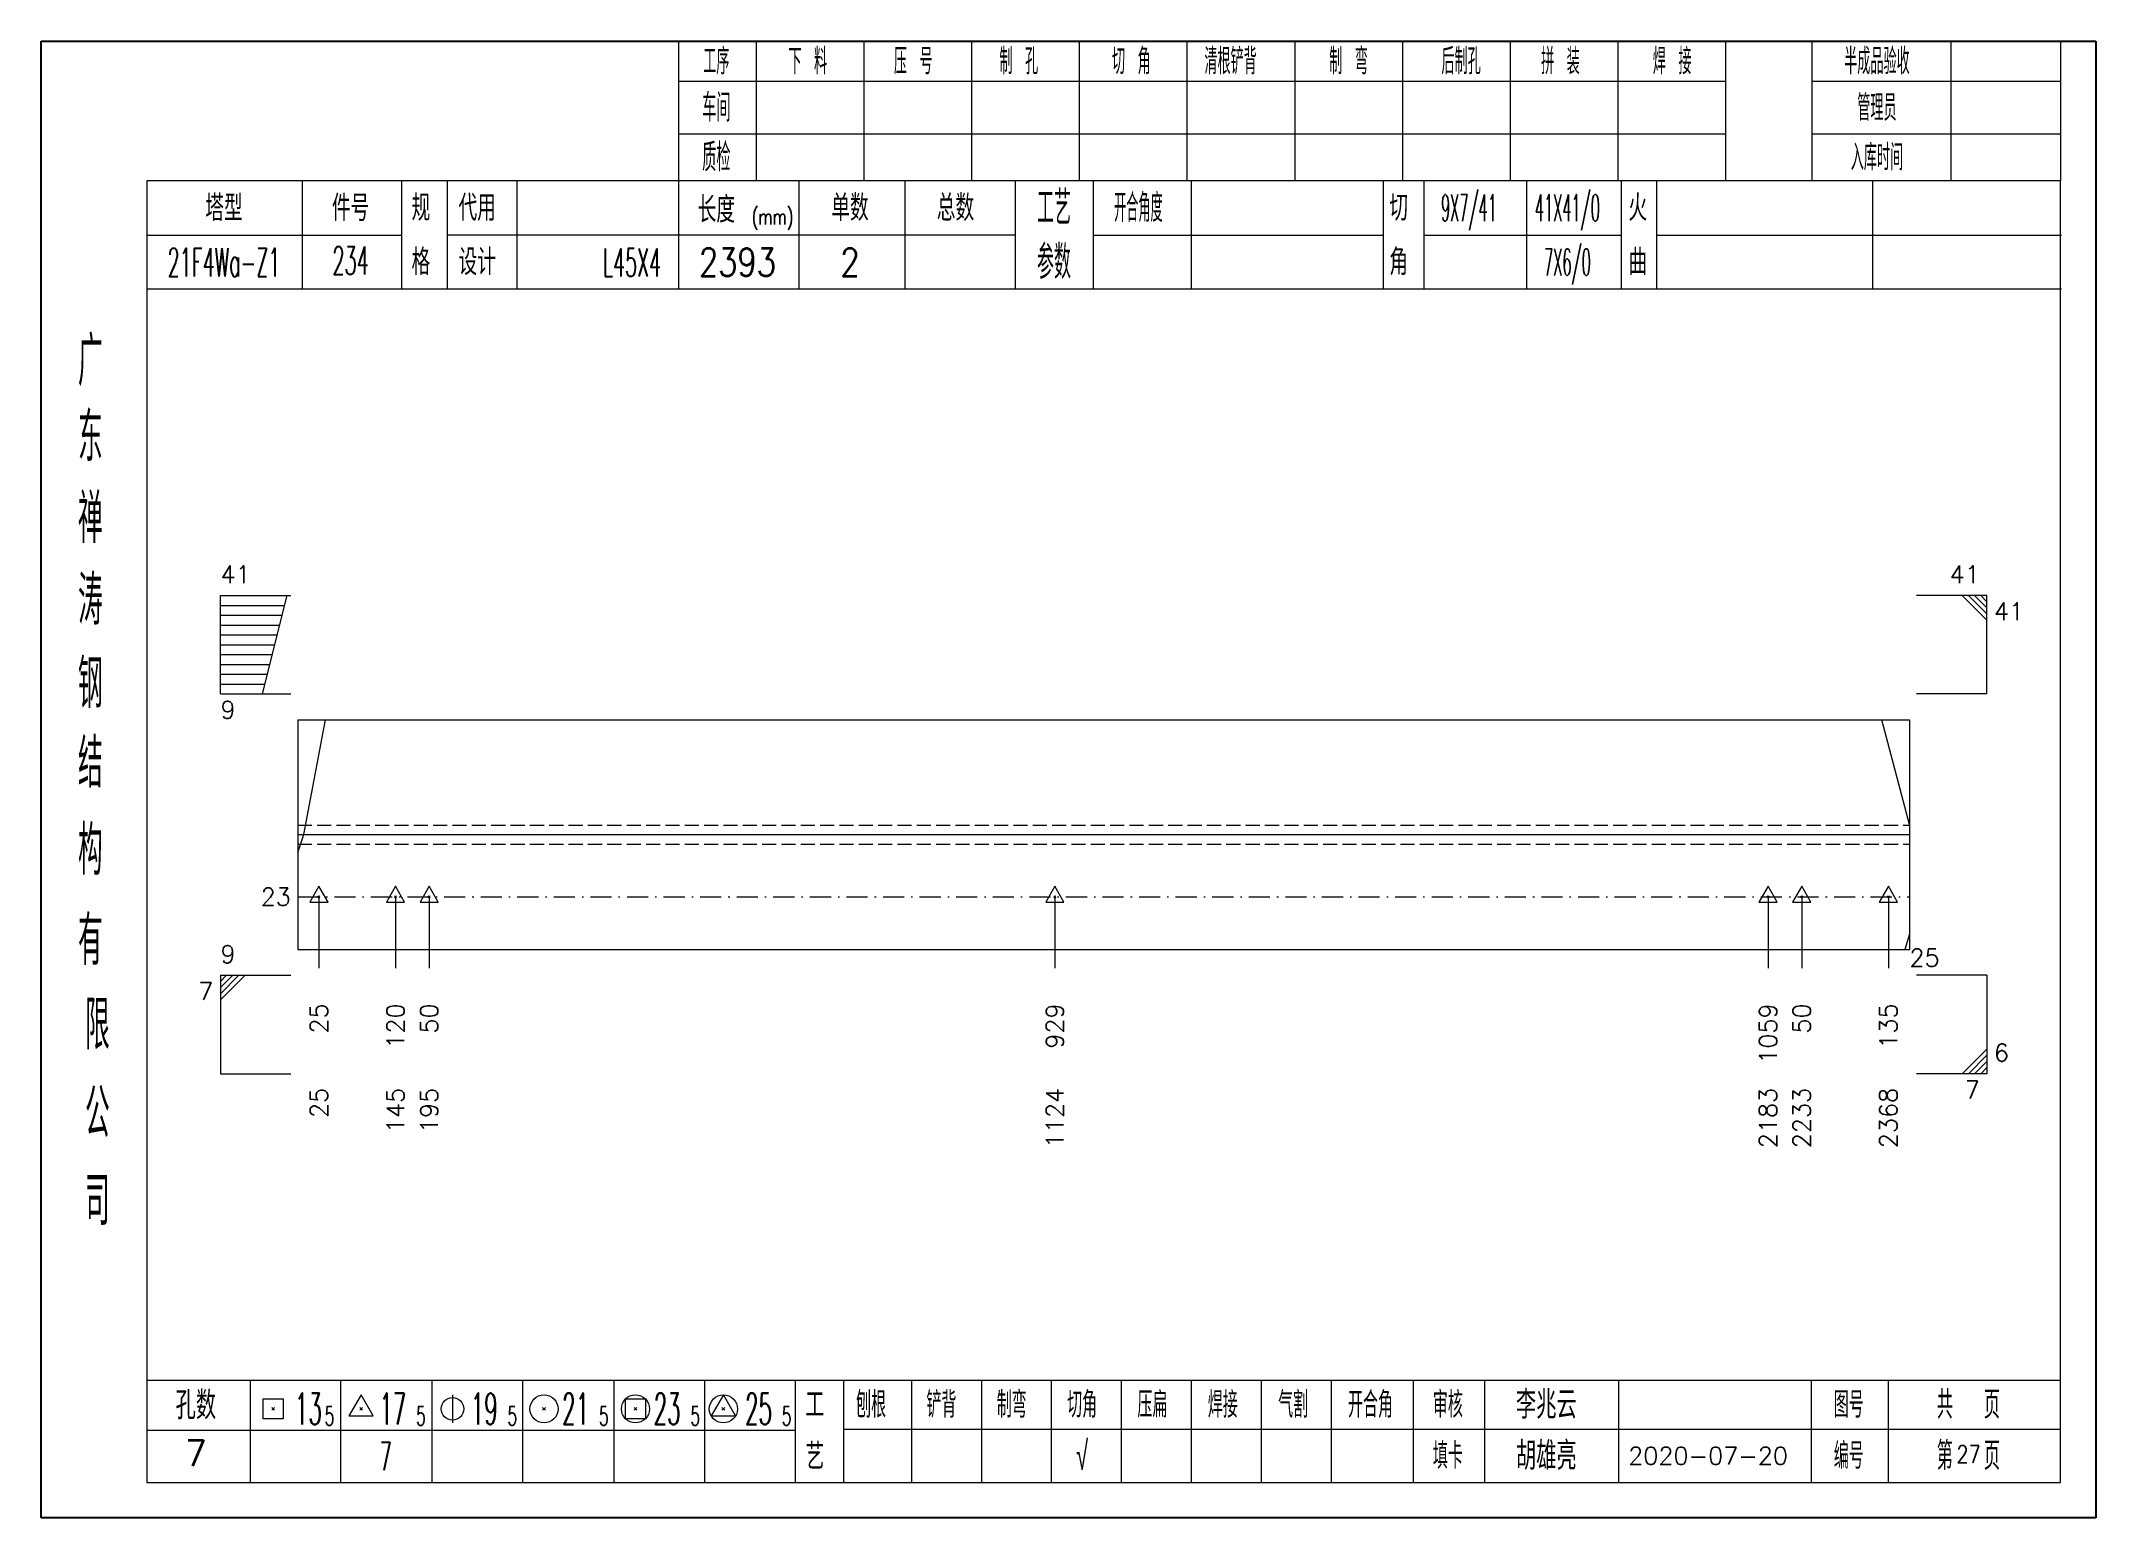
# Model space of a CAD drawing. Extents: x 1310 to 15542, y -76 to 8381.
# Drawn here: x 9631.8 to 9923.9, y 5083.7 to 5293.7 of the extents above; entities that cross this region are included whole.
import ezdxf
from ezdxf.enums import TextEntityAlignment as Align

# ---------------------------------------------------------------- set-up
doc = ezdxf.new("R2010")
doc.units = 0
doc.header["$MEASUREMENT"] = 0
doc.linetypes.add('一点画线', pattern=[5.2, 3, -1, 0.2, -1])
doc.linetypes.add('虚线', pattern=[2.75, 2, -0.75])
doc.layers.get('0').update_dxf_attribs({"linetype": 'CONTINUOUS', "lineweight": 25})
for name, color, linetype, lineweight in [('1', 7, 'CONTINUOUS', 25), ('4', 7, 'CONTINUOUS', 25), ('5', 7, 'CONTINUOUS', 25)]:
    doc.layers.add(name, color=color, linetype=linetype, lineweight=lineweight)
doc.styles.get("Standard").update_dxf_attribs({"font": 'simplex.shx', "width": 0.7, "height": 3, "bigfont": 'gbhzfs.shx'})

msp = doc.modelspace()

# ---------------------------------------------------------------- texts
at = {"color": 7, "linetype": 'Continuous', "lineweight": 13}
for s, p in [('41', (9657.302, 5215.854)), ('9', (9657.302, 5161.854)), ('6', (9909.432, 5147.854))]:
    msp.add_text(s, height=2.5, dxfattribs=at).set_placement(p, align=Align.BOTTOM_LEFT)
msp.add_text('41', height=2.5, dxfattribs=at).set_placement((9907.432, 5215.854), align=Align.BOTTOM_RIGHT)
for s, p in [('41', (9909.432, 5213.854)), ('9', (9657.302, 5199.854))]:
    msp.add_text(s, height=2.5, dxfattribs=at).set_placement(p, align=Align.TOP_LEFT)
msp.add_text('23', height=2.5, dxfattribs=at).set_placement((9667.302, 5172.021), align=Align.MIDDLE_RIGHT)
for p in [(9656.302, 5159.854), (9907.432, 5145.854)]:
    msp.add_text('7', height=2.5, dxfattribs=at).set_placement(p, align=Align.TOP_RIGHT)
at = {"layer": '1', "color": 7, "linetype": 'Continuous', "lineweight": 13}
msp.add_text('25', height=2.5, dxfattribs=at).set_placement((9897.432, 5163.354), align=Align.MIDDLE_LEFT)
at = {"layer": '1', "color": 8, "linetype": 'Continuous', "lineweight": 9}
for s, p in [('25', (9671.302, 5156.854)), ('120', (9682.185, 5156.854)), ('50', (9686.973, 5156.854)), ('929', (9775.925, 5156.854)), ('1059', (9877.324, 5156.854)), ('50', (9882.112, 5156.854)), ('135', (9894.432, 5156.854))]:
    msp.add_text(s, height=2.5, rotation=90, dxfattribs=at).set_placement(p, align=Align.MIDDLE_RIGHT)
at = {"layer": '1', "color": 7, "linetype": 'Continuous', "lineweight": 13}
for s, p in [('25', (9671.302, 5144.854)), ('145', (9682.185, 5144.854)), ('195', (9686.973, 5144.854)), ('1124', (9775.925, 5144.854)), ('2183', (9877.324, 5144.854)), ('2233', (9882.112, 5144.854)), ('2368', (9894.432, 5144.854))]:
    msp.add_text(s, height=2.5, rotation=90, dxfattribs=at).set_placement(p, align=Align.MIDDLE_RIGHT)
at = {"layer": '4', "color": 1, "linetype": 'Continuous', "lineweight": 25}
for s, height, width, p in [('工序', 3.7, 0.7, (9727.802, 5290.811)), ('下 料', 3.7, 0.7, (9740.802, 5290.811)), ('压 号', 3.7, 0.7, (9755.802, 5290.811)), ('制 孔', 3.7, 0.7, (9770.802, 5290.811)), ('切 角', 3.7, 0.7, (9786.802, 5290.811)), ('清根铲背 ', 3.7, 0.7, (9801.802, 5290.811)), (' 制 弯', 3.7, 0.7, (9816.802, 5290.811)), (' 后制孔', 3.7, 0.7, (9832.802, 5290.811)), ('拼 装', 3.7, 0.7, (9847.802, 5290.811)), (' 焊 接', 3.7, 0.7, (9862.802, 5290.811)), ('半成品验收', 3.7, 0.7, (9892.802, 5290.811)), ('车间', 4, 0.7, (9727.802, 5284.211)), ('管理员', 3.7, 0.7, (9892.802, 5284.211)), ('质检', 4, 0.7, (9727.802, 5277.151)), ('入库时间', 3.7, 0.7, (9892.802, 5277.151)), ('(mm)', 2.24, 0.7, (9735.802, 5268.711)), ('工艺', 4.8, 0.7, (9775.802, 5269.971)), ('开合角度', 4, 0.6, (9787.802, 5269.971)), ('9X7/41', 3.8, 0.4, (9834.802, 5269.971)), ('41X41/0', 3.8, 0.4, (9848.802, 5269.971)), ('21F4Wa-Z1', 4, 0.5, (9657.802, 5262.231)), ('234', 4, 0.5, (9675.802, 5262.481)), ('L45X4', 4, 0.5, (9715.802, 5262.211)), ('2393', 4, 0.8, (9730.802, 5262.261)), ('2', 4, 0.8, (9746.802, 5262.261)), ('参数', 4.8, 0.7, (9775.802, 5262.261)), ('7X6/0', 3.8, 0.4, (9848.802, 5262.261)), ('广', 6.96, 0.7, (9638.802, 5248.181)), ('东', 6.96, 0.7, (9638.802, 5237.391)), ('禅', 6.96, 0.7, (9638.802, 5225.801)), ('涛', 6.96, 0.7, (9638.802, 5214.201)), ('钢', 6.96, 0.7, (9638.802, 5202.311)), ('结', 6.96, 0.7, (9638.802, 5191.001)), ('构', 6.96, 0.7, (9638.802, 5178.621)), ('有', 6.96, 0.7, (9638.802, 5165.811)), ('限', 6.96, 0.7, (9639.802, 5153.811)), ('公', 6.96, 0.7, (9639.802, 5141.271)), ('司', 6.96, 0.7, (9639.802, 5128.791)), ('13', 4.47, 0.5, (9669.802, 5099.211)), ('17', 4.47, 0.5, (9681.802, 5099.211)), ('19', 4.47, 0.5, (9694.802, 5099.211)), ('21', 4.47, 0.5, (9707.802, 5099.211)), ('23', 4.47, 0.5, (9720.802, 5099.211)), ('25', 4.47, 0.5, (9733.802, 5099.211)), ('刨根', 3.7, 0.8, (9749.802, 5099.811)), ('铲背', 3.7, 0.8, (9759.802, 5099.811)), ('制弯', 3.7, 0.8, (9769.802, 5099.811)), ('切角', 3.7, 0.8, (9779.802, 5099.811)), ('压扁', 3.7, 0.8, (9789.802, 5099.811)), ('焊接', 3.7, 0.8, (9799.802, 5099.811)), ('气割', 3.7, 0.8, (9809.802, 5099.811)), ('开合角', 3.7, 0.8, (9820.802, 5099.811)), ('审核', 3.7, 0.8, (9831.802, 5099.811)), ('图号', 3.7, 0.8, (9888.802, 5099.811)), ('共  页', 4, 0.8, (9905.802, 5099.811)), ('5', 2.68, 0.6, (9672.802, 5098.211)), ('5', 2.68, 0.6, (9685.802, 5098.211)), ('5', 2.68, 0.6, (9698.802, 5098.211)), ('5', 2.68, 0.6, (9711.802, 5098.211)), ('5', 2.68, 0.6, (9724.802, 5098.211)), ('5', 2.68, 0.6, (9737.802, 5098.211)), ('√', 4, 0.6, (9779.802, 5092.541)), ('填卡', 3.7, 0.8, (9831.802, 5092.541)), ('编号', 3.7, 0.8, (9888.802, 5092.541)), ('第  页', 4, 0.8, (9905.802, 5092.541)), ('7', 4, 0.5, (9680.802, 5092.461))]:
    msp.add_text(s, height=height, dxfattribs=dict(at, width=width)).set_placement(p, align=Align.MIDDLE_CENTER)
for s, height, p in [('塔型', 3.7, (9657.802, 5269.941)), ('件号', 3.7, (9675.802, 5269.941)), ('规', 3.7, (9685.802, 5269.971)), ('代用', 3.7, (9693.802, 5269.971)), ('长度', 3.7, (9727.802, 5269.711)), ('单数', 3.7, (9746.802, 5269.971)), ('总数', 3.7, (9761.802, 5269.971)), ('切', 3.7, (9824.802, 5269.971)), ('火', 3.7, (9858.802, 5269.971)), ('格', 3.7, (9685.802, 5262.261)), ('设计', 3.7, (9693.802, 5262.261)), ('角', 3.7, (9824.802, 5262.261)), ('曲', 3.7, (9858.802, 5262.261)), ('孔数', 4, (9653.802, 5099.731)), ('工', 3.7, (9741.802, 5099.811)), ('李兆云', 4, (9845.802, 5099.811)), ('7', 3.7, (9653.802, 5092.901)), ('胡雄亮', 4, (9845.802, 5092.541)), ('艺', 3.7, (9741.802, 5092.461)), ('2020-07-20', 2.5, (9868.802, 5092.541))]:
    msp.add_text(s, height=height, dxfattribs=at).set_placement(p, align=Align.MIDDLE_CENTER)
at = {"layer": '4', "color": 6, "linetype": 'Continuous', "lineweight": 25, "width": 0.8}
msp.add_text('27', height=2.5, dxfattribs=at).set_placement((9905.827, 5092.769), align=Align.MIDDLE_CENTER)

# ---------------------------------------------------------------- blocks, each defined once
blk = doc.blocks.new('孔17.5')
at = {"layer": '5', "color": 7, "linetype": 'Continuous', "lineweight": 13}
for p, q in [((0, 1), (-0.866, -0.5)), ((-0.1, -0.1), (0.1, 0.1)), ((0.1, -0.1), (-0.1, 0.1)), ((0.866, -0.5), (0, 1)), ((-0.866, -0.5), (0.866, -0.5))]:
    blk.add_line(p, q, dxfattribs=at)
blk = doc.blocks.new('CTJGK')
at = {"color": 6, "linetype": 'Continuous'}
for p, q in [((0, 209.97), (292.13, 209.97)), ((0, 0), (0, 209.97)), ((292.13, 209.97), (292.13, 0)), ((292.13, 0), (0, 0))]:
    blk.add_line(p, q, dxfattribs=at)

# ---------------------------------------------------------------- linework, layer by layer
at = {"color": 7, "linetype": 'Continuous', "lineweight": 13}
for p, q in [((9657.302, 5214.854), (9667.302, 5214.854)), ((9657.302, 5200.854), (9657.302, 5214.854)), ((9663.302, 5200.854), (9666.802, 5214.854)), ((9908.432, 5214.854), (9898.432, 5214.854)), ((9904.932, 5214.854), (9908.432, 5211.354)), ((9905.807, 5214.854), (9908.432, 5212.229)), ((9906.682, 5214.854), (9908.432, 5213.104)), ((9907.557, 5214.854), (9908.432, 5213.979)), ((9908.432, 5200.854), (9908.432, 5214.854)), ((9657.302, 5213.454), (9666.452, 5213.454)), ((9657.302, 5212.054), (9666.102, 5212.054)), ((9657.302, 5210.654), (9665.752, 5210.654)), ((9657.302, 5209.254), (9665.402, 5209.254)), ((9657.302, 5207.854), (9665.052, 5207.854)), ((9657.302, 5206.454), (9664.702, 5206.454)), ((9657.302, 5205.054), (9664.352, 5205.054)), ((9657.302, 5203.654), (9664.002, 5203.654)), ((9657.302, 5202.254), (9663.652, 5202.254)), ((9657.302, 5200.854), (9667.302, 5200.854)), ((9908.432, 5200.854), (9898.432, 5200.854)), ((9669.163, 5180.854), (9672.227, 5197.187)), ((9897.432, 5182.306), (9893.506, 5197.187)), ((9668.302, 5178.313), (9669.163, 5180.854)), ((9671.302, 5172.021), (9671.302, 5161.854)), ((9682.185, 5172.021), (9682.185, 5161.854)), ((9686.973, 5172.021), (9686.973, 5161.854)), ((9775.925, 5172.021), (9775.925, 5161.854)), ((9877.324, 5172.021), (9877.324, 5161.854)), ((9882.112, 5172.021), (9882.112, 5161.854)), ((9894.432, 5172.021), (9894.432, 5161.854)), ((9897.432, 5166.699), (9896.761, 5164.521)), ((9657.302, 5160.854), (9667.302, 5160.854)), ((9657.302, 5160.854), (9657.302, 5146.854)), ((9658.177, 5160.854), (9657.302, 5159.979)), ((9659.052, 5160.854), (9657.302, 5159.104)), ((9659.927, 5160.854), (9657.302, 5158.229)), ((9660.802, 5160.854), (9657.302, 5157.354)), ((9908.432, 5160.854), (9898.432, 5160.854)), ((9908.432, 5160.854), (9908.432, 5146.854)), ((9904.932, 5146.854), (9908.432, 5150.354)), ((9905.807, 5146.854), (9908.432, 5149.479)), ((9906.682, 5146.854), (9908.432, 5148.604)), ((9907.557, 5146.854), (9908.432, 5147.729)), ((9657.302, 5146.854), (9667.302, 5146.854)), ((9908.432, 5146.854), (9898.432, 5146.854))]:
    msp.add_line(p, q, dxfattribs=at)
at = {"color": 7, "linetype": 'Continuous', "lineweight": 18}
for p, q in [((9668.302, 5197.187), (9668.302, 5164.521)), ((9668.302, 5197.187), (9897.432, 5197.187)), ((9897.432, 5197.187), (9897.432, 5164.521)), ((9668.302, 5180.854), (9897.432, 5180.854))]:
    msp.add_line(p, q, dxfattribs=at)
at = {"color": 1, "linetype": '虚线', "lineweight": 18}
for p, q in [((9668.302, 5182.187), (9897.432, 5182.187)), ((9668.302, 5179.521), (9897.432, 5179.521))]:
    msp.add_line(p, q, dxfattribs=at)
at = {"color": 3, "linetype": '一点画线', "lineweight": 13}
msp.add_line((9668.302, 5172.021), (9897.432, 5172.021), dxfattribs=at)
at = {"layer": '1', "color": 7, "linetype": 'Continuous', "lineweight": 18}
msp.add_line((9668.302, 5164.521), (9897.432, 5164.521), dxfattribs=at)
at = {"layer": '4', "color": 1, "linetype": 'Continuous', "lineweight": 18}
for p, q in [((9631.802, 5293.681), (9631.802, 5083.711)), ((9923.932, 5293.681), (9631.802, 5293.681)), ((9722.432, 5293.681), (9722.432, 5273.841)), ((9733.462, 5293.681), (9733.462, 5273.821)), ((9748.772, 5293.681), (9748.772, 5273.821)), ((9764.092, 5293.681), (9764.092, 5273.821)), ((9779.402, 5293.681), (9779.402, 5273.821)), ((9794.712, 5293.681), (9794.712, 5273.821)), ((9810.022, 5293.681), (9810.022, 5273.821)), ((9825.342, 5293.681), (9825.342, 5273.821)), ((9840.652, 5293.681), (9840.652, 5273.821)), ((9855.962, 5293.681), (9855.962, 5273.821)), ((9871.272, 5293.681), (9871.272, 5273.841)), ((9871.272, 5293.681), (9871.272, 5273.821)), ((9883.552, 5293.681), (9883.552, 5273.821)), ((9903.302, 5293.681), (9903.302, 5273.821)), ((9918.882, 5293.681), (9918.882, 5273.821)), ((9923.932, 5263.881), (9923.932, 5293.681)), ((9871.272, 5287.951), (9722.432, 5287.951)), ((9918.882, 5287.951), (9883.552, 5287.951)), ((9871.272, 5280.471), (9722.432, 5280.471)), ((9918.882, 5280.471), (9883.552, 5280.471)), ((9646.812, 5273.821), (9646.812, 5088.761)), ((9918.882, 5273.821), (9646.812, 5273.821)), ((9668.932, 5273.831), (9668.932, 5258.411)), ((9683.082, 5258.411), (9683.082, 5273.821)), ((9689.582, 5258.411), (9689.582, 5273.821)), ((9699.452, 5273.821), (9699.452, 5258.411)), ((9722.432, 5273.841), (9722.432, 5258.411)), ((9739.552, 5273.821), (9739.552, 5258.411)), ((9754.602, 5273.821), (9754.602, 5258.411)), ((9770.302, 5273.821), (9770.302, 5258.411)), ((9781.362, 5273.821), (9781.362, 5258.411)), ((9795.312, 5273.821), (9795.312, 5258.411)), ((9822.612, 5273.821), (9822.612, 5258.411)), ((9828.372, 5273.821), (9828.372, 5258.411)), ((9842.992, 5273.821), (9842.992, 5258.411)), ((9856.452, 5273.821), (9856.452, 5258.411)), ((9861.442, 5273.821), (9861.442, 5258.411)), ((9892.182, 5273.821), (9892.182, 5258.411)), ((9918.882, 5088.761), (9918.882, 5273.821)), ((9683.082, 5266.061), (9646.812, 5266.061)), ((9770.302, 5266.111), (9689.582, 5266.111)), ((9781.362, 5266.111), (9822.612, 5266.111)), ((9828.372, 5266.111), (9856.452, 5266.111)), ((9861.442, 5266.111), (9919.062, 5266.111)), ((9923.932, 5083.711), (9923.932, 5263.881)), ((9919.062, 5258.411), (9646.812, 5258.411)), ((9646.812, 5103.291), (9918.882, 5103.291)), ((9661.502, 5103.291), (9661.502, 5088.761)), ((9674.432, 5088.761), (9674.432, 5103.291)), ((9687.362, 5103.291), (9687.362, 5088.761)), ((9700.282, 5088.761), (9700.282, 5103.291)), ((9713.212, 5103.291), (9713.212, 5088.761)), ((9726.142, 5088.761), (9726.142, 5103.291)), ((9739.062, 5088.761), (9739.062, 5103.291)), ((9745.932, 5088.761), (9745.932, 5103.291)), ((9755.592, 5088.761), (9755.592, 5103.291)), ((9765.532, 5088.761), (9765.532, 5103.291)), ((9775.472, 5088.761), (9775.472, 5103.291)), ((9785.422, 5088.761), (9785.422, 5103.291)), ((9795.362, 5088.761), (9795.362, 5103.291)), ((9805.302, 5088.761), (9805.302, 5103.291)), ((9815.252, 5088.761), (9815.252, 5103.291)), ((9826.892, 5088.761), (9826.892, 5103.291)), ((9837.042, 5088.761), (9837.042, 5103.291)), ((9856.102, 5088.761), (9856.102, 5103.291)), ((9883.482, 5088.761), (9883.482, 5103.291)), ((9894.442, 5088.761), (9894.442, 5103.291)), ((9739.062, 5096.161), (9646.812, 5096.161)), ((9745.892, 5096.321), (9918.882, 5096.321)), ((9646.812, 5088.761), (9918.882, 5088.761)), ((9631.802, 5083.711), (9923.932, 5083.711))]:
    msp.add_line(p, q, dxfattribs=at)
at = {"layer": '4', "color": 7, "linetype": 'Continuous', "lineweight": 13}
for p, q in [((9663.388, 5097.797), (9663.388, 5100.625)), ((9663.388, 5100.625), (9666.216, 5100.625)), ((9666.216, 5100.625), (9666.216, 5097.797)), ((9677.302, 5101.211), (9675.57, 5098.211)), ((9679.034, 5098.211), (9677.302, 5101.211)), ((9690.302, 5101.211), (9690.302, 5097.211)), ((9714.888, 5097.797), (9714.888, 5100.625)), ((9714.888, 5100.625), (9717.716, 5100.625)), ((9717.716, 5100.625), (9717.716, 5097.797)), ((9728.802, 5101.211), (9727.07, 5098.211)), ((9730.534, 5098.211), (9728.802, 5101.211)), ((9666.216, 5097.797), (9663.388, 5097.797)), ((9664.602, 5099.011), (9665.002, 5099.411)), ((9665.002, 5099.011), (9664.602, 5099.411)), ((9675.57, 5098.211), (9679.034, 5098.211)), ((9677.102, 5099.011), (9677.502, 5099.411)), ((9677.502, 5099.011), (9677.102, 5099.411)), ((9703.102, 5099.011), (9703.502, 5099.411)), ((9703.502, 5099.011), (9703.102, 5099.411)), ((9717.716, 5097.797), (9714.888, 5097.797)), ((9716.102, 5099.011), (9716.502, 5099.411)), ((9716.502, 5099.011), (9716.102, 5099.411)), ((9727.07, 5098.211), (9730.534, 5098.211)), ((9728.602, 5099.011), (9729.002, 5099.411)), ((9729.002, 5099.011), (9728.602, 5099.411))]:
    msp.add_line(p, q, dxfattribs=at)
for centre, radius in [((9690.302, 5099.211), 1.6), ((9703.302, 5099.211), 2), ((9716.302, 5099.211), 2), ((9728.802, 5099.211), 2)]:
    msp.add_circle(centre, radius, dxfattribs=at)

# ---------------------------------------------------------------- block references
at = {"color": 0, "linetype": 'Continuous'}
msp.add_blockref('CTJGK', (9631.802, 5083.711), dxfattribs=at)
at = {"layer": '1', "color": 8, "linetype": 'Continuous', "lineweight": 9, "xscale": 1.5, "yscale": 1.5, "zscale": 1.5}
for p in [(9671.302, 5172.021), (9682.185, 5172.021), (9686.973, 5172.021), (9775.925, 5172.021), (9877.324, 5172.021), (9882.112, 5172.021), (9894.432, 5172.021)]:
    msp.add_blockref('孔17.5', p, dxfattribs=at)

msp.set_redraw_order([(e.dxf.handle, doc.entitydb.next_handle()) for e in msp.query("TEXT MTEXT ATTDEF DIMENSION ARC_DIMENSION")])  # texts and dimensions are drawn at this point

doc.saveas('drawing.dxf')
